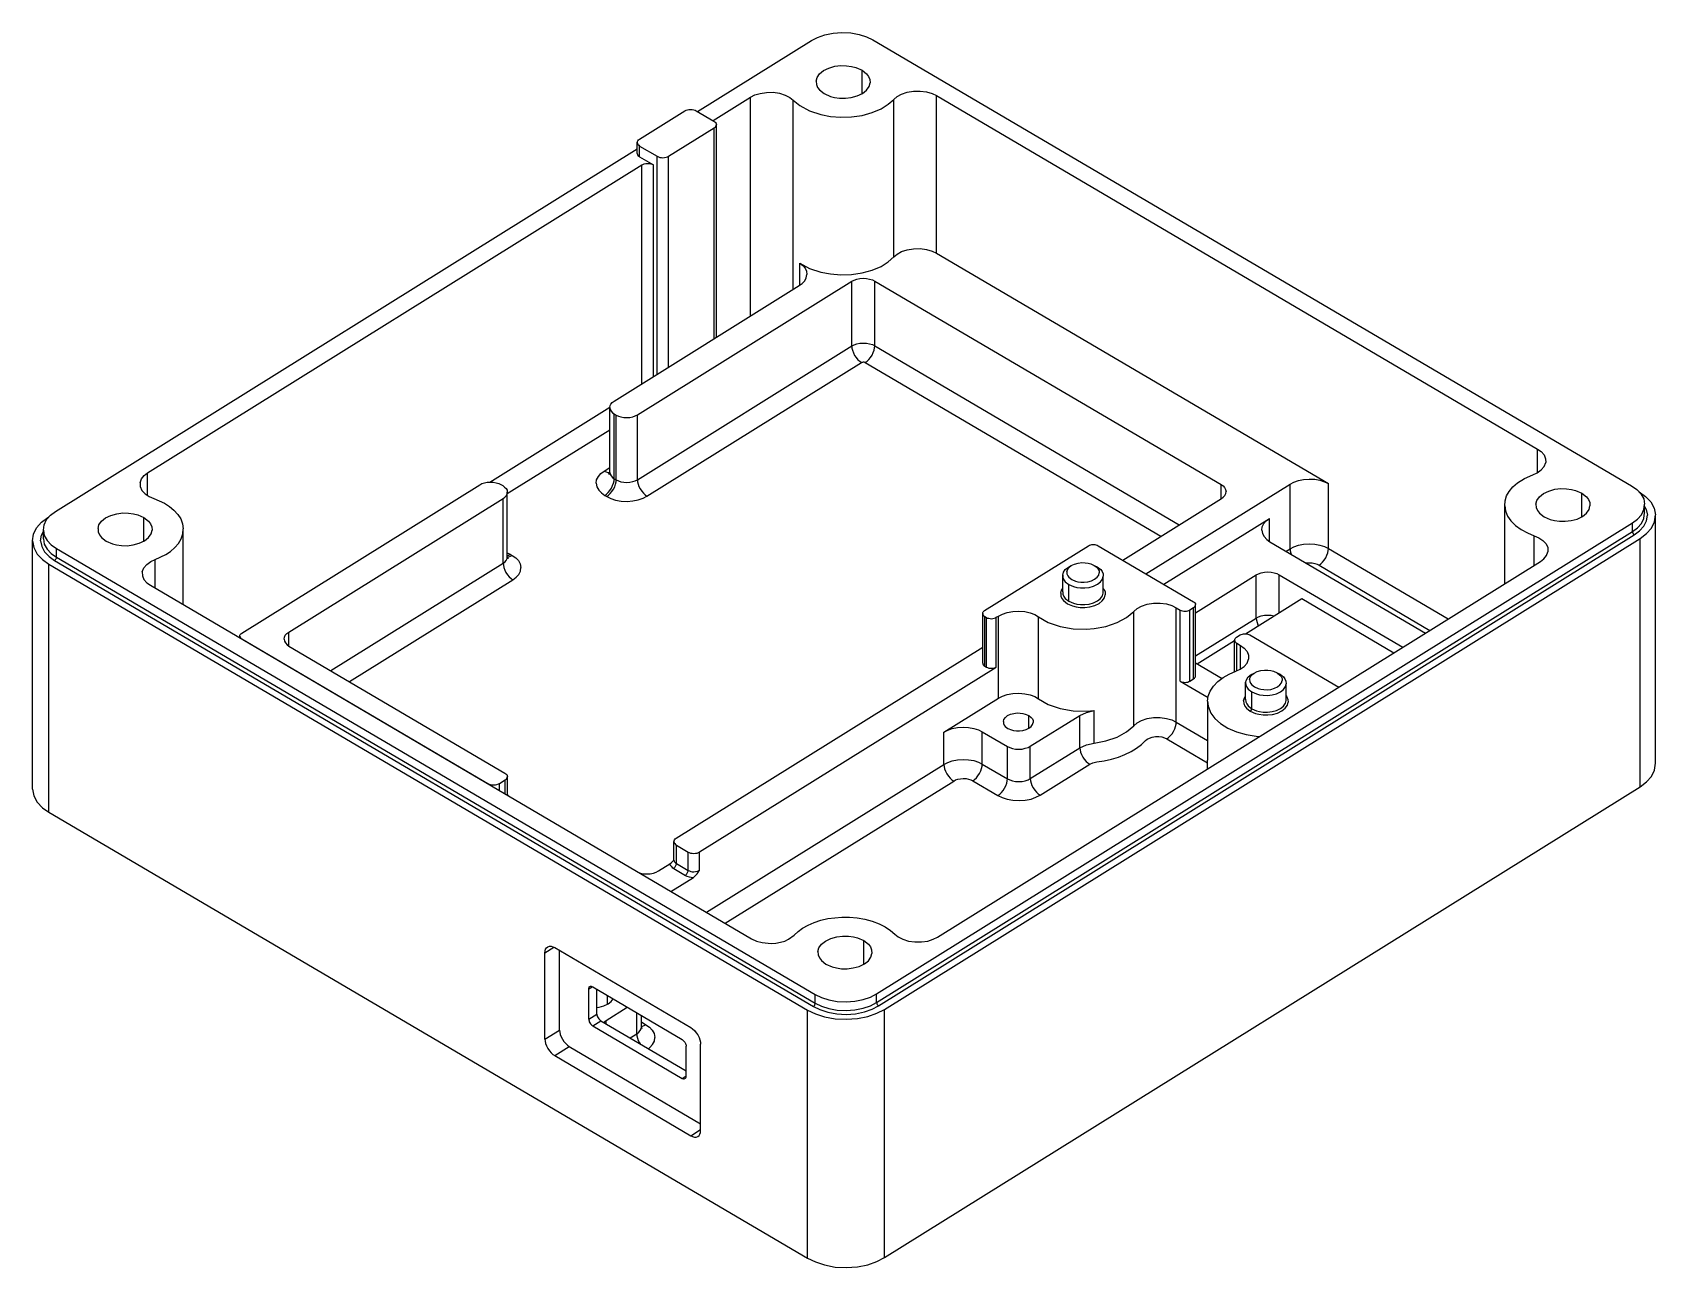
# Model space of a CAD drawing. Header units: millimetres. Extents: x -60 to 60, y -36 to 55.
import ezdxf

# ---------------------------------------------------------------- set-up
doc = ezdxf.new("R2010")
doc.units = ezdxf.units.MM
doc.layers.add('VISIBLE', color=7, linetype='Continuous')

msp = doc.modelspace()

# ---------------------------------------------------------------- linework, layer by layer
at = {"layer": 'VISIBLE'}
for p, q in [((-10.8, 49.03), (-2.4, 54.26)), ((-2.4, 54.26), (-1.96, 54.49)), ((-1.96, 54.49), (-1.42, 54.68)), ((-1.42, 54.68), (-0.81, 54.8)), ((-0.81, 54.8), (-0.16, 54.85)), ((-0.16, 54.85), (0.5, 54.82)), ((0.5, 54.82), (1.12, 54.7)), ((1.12, 54.7), (1.67, 54.53)), ((1.67, 54.53), (2.12, 54.3)), ((2.12, 54.3), (58.07, 21.42)), ((-2.06, 51.27), (-1.99, 51.54)), ((-1.99, 51.54), (-1.8, 51.81)), ((-1.8, 51.81), (-1.5, 52.05)), ((-1.5, 52.05), (-1.11, 52.23)), ((-1.11, 52.23), (-0.68, 52.36)), ((-0.68, 52.36), (-0.23, 52.41)), ((-0.23, 52.41), (0.19, 52.4)), ((0.19, 52.4), (0.56, 52.35)), ((0.56, 52.35), (0.87, 52.27)), ((0.87, 52.27), (1.33, 52.07)), ((1.33, 50.34), (1.33, 52.07)), ((1.33, 52.07), (1.67, 51.8)), ((1.67, 51.8), (1.81, 51.61)), ((1.81, 51.61), (1.91, 51.39)), ((-6.58, 50.24), (-6.18, 50.36)), ((-6.18, 50.36), (-5.72, 50.43)), ((-5.72, 50.43), (-5.23, 50.44)), ((-5.23, 50.44), (-4.76, 50.37)), ((-4.76, 50.37), (-4.34, 50.23)), ((-2.06, 51.27), (-2.04, 51.02)), ((-2.04, 51.02), (-1.95, 50.79)), ((-1.95, 50.79), (-1.81, 50.61)), ((-1.81, 50.61), (-1.46, 50.34)), ((-1.46, 50.34), (-1, 50.13)), ((0.98, 50.17), (1.37, 50.36)), ((1.37, 50.36), (1.67, 50.6)), ((1.67, 50.6), (1.85, 50.87)), ((1.85, 50.87), (1.93, 51.14)), ((1.91, 51.39), (1.93, 51.14)), ((3.92, 50.13), (4.25, 50.31)), ((4.25, 50.31), (4.66, 50.45)), ((4.66, 50.45), (5.13, 50.53)), ((5.13, 50.53), (5.62, 50.53)), ((5.62, 50.53), (6.08, 50.47)), ((6.08, 50.47), (6.49, 50.35)), ((6.49, 50.35), (6.81, 50.2)), ((-11.74, 49.07), (-11.65, 49.12)), ((-11.65, 49.12), (-11.55, 49.15)), ((-11.55, 49.15), (-11.44, 49.17)), ((-11.44, 49.17), (-11.31, 49.18)), ((-11.31, 49.18), (-11.19, 49.18)), ((-11.19, 49.18), (-11.08, 49.15)), ((-11.08, 49.15), (-10.97, 49.12)), ((-10.97, 49.12), (-10.89, 49.08)), ((-10.89, 49.08), (-9.6, 48.32)), ((-9.66, 48.36), (-6.9, 50.08)), ((-6.9, 50.08), (-6.58, 50.24)), ((-6.9, 33.94), (-6.9, 50.08)), ((-4.34, 50.23), (-4, 50.06)), ((-4, 50.06), (-3.75, 49.86)), ((-3.75, 35.9), (-3.75, 49.86)), ((-3.75, 49.86), (-3.25, 49.46)), ((-3.25, 49.46), (-2.54, 49.07)), ((-2.54, 49.07), (-1.7, 48.8)), ((-1, 50.13), (-0.69, 50.05)), ((-0.69, 50.05), (-0.32, 50)), ((-0.32, 50), (0.1, 50)), ((0.1, 50), (0.54, 50.05)), ((0.54, 50.05), (0.98, 50.17)), ((2.08, 48.95), (2.73, 49.23)), ((2.73, 49.23), (3.26, 49.56)), ((3.26, 49.56), (3.68, 49.92)), ((3.68, 49.92), (3.92, 50.13)), ((3.68, 38.3), (3.68, 49.92)), ((6.81, 38.57), (6.81, 50.2)), ((6.81, 50.2), (51.15, 24.13)), ((-15.08, 46.99), (-11.74, 49.07)), ((-9.6, 48.32), (-9.52, 48.27)), ((-9.52, 48.27), (-9.47, 48.21)), ((-9.51, 47.86), (-9.46, 47.92)), ((-9.47, 48.21), (-9.43, 48.14)), ((-9.46, 47.92), (-9.43, 47.99)), ((-9.43, 48.14), (-9.41, 48.07)), ((-9.43, 47.99), (-9.41, 48.07)), ((-9.41, 34.93), (-9.41, 48.07)), ((-1.7, 48.8), (-1, 48.66)), ((-1, 48.66), (-0.24, 48.6)), ((-0.24, 48.6), (0.55, 48.63)), ((0.55, 48.63), (1.34, 48.74)), ((1.34, 48.74), (2.08, 48.95)), ((-15.25, 46.73), (-15.24, 46.8)), ((-15.25, 45.93), (-15.25, 46.73)), ((-15.25, 46.73), (-15.24, 46.66)), ((-15.24, 46.8), (-15.2, 46.87)), ((-15.2, 46.87), (-15.15, 46.94)), ((-15.15, 46.94), (-15.08, 46.99)), ((-12.93, 45.72), (-9.58, 47.81)), ((-9.58, 47.81), (-9.51, 47.86)), ((-9.58, 32.26), (-9.58, 47.81)), ((-58.14, 19.53), (-15.25, 46.26)), ((-15.25, 45.93), (-15.24, 45.86)), ((-15.24, 46.66), (-15.2, 46.59)), ((-15.24, 45.86), (-15.2, 45.79)), ((-15.2, 46.59), (-15.14, 46.53)), ((-15.2, 45.79), (-15.14, 45.73)), ((-15.14, 46.53), (-15.07, 46.47)), ((-15.14, 45.73), (-15.07, 45.68)), ((-15.07, 45.68), (-15.07, 46.47)), ((-15.07, 46.47), (-13.78, 45.72)), ((-15.07, 45.68), (-14.06, 45.09)), ((-13.78, 29.65), (-13.78, 45.72)), ((-13.78, 45.72), (-13.69, 45.67)), ((-13.69, 45.67), (-13.59, 45.64)), ((-13.59, 45.64), (-13.47, 45.62)), ((-13.47, 45.62), (-13.35, 45.61)), ((-13.35, 45.61), (-13.23, 45.62)), ((-13.23, 45.62), (-13.11, 45.65)), ((-13.11, 45.65), (-13.01, 45.68)), ((-13.01, 45.68), (-12.93, 45.72)), ((-12.93, 30.18), (-12.93, 45.72)), ((-51.35, 22.37), (-14.91, 45.08)), ((-14.91, 45.08), (-14.83, 45.12)), ((-14.91, 28.94), (-14.91, 45.08)), ((-14.83, 45.12), (-14.73, 45.16)), ((-14.73, 45.16), (-14.61, 45.18)), ((-14.61, 45.18), (-14.49, 45.19)), ((-14.49, 45.19), (-14.37, 45.18)), ((-14.37, 45.18), (-14.25, 45.16)), ((-14.25, 45.16), (-14.15, 45.13)), ((-14.15, 45.13), (-14.06, 45.09)), ((-14.06, 29.47), (-14.06, 45.09)), ((3.26, 37.94), (3.68, 38.3)), ((3.68, 38.3), (3.92, 38.51)), ((3.92, 38.51), (4.25, 38.69)), ((4.25, 38.69), (4.66, 38.83)), ((4.66, 38.83), (5.13, 38.9)), ((5.13, 38.9), (5.62, 38.91)), ((5.62, 38.91), (6.08, 38.85)), ((6.08, 38.85), (6.49, 38.73)), ((6.49, 38.73), (6.81, 38.57)), ((6.81, 38.57), (35.73, 21.58)), ((-3.25, 36.21), (-3.25, 37.83)), ((-3.25, 37.83), (-3.04, 37.66)), ((-3.25, 37.83), (-2.54, 37.45)), ((-3.04, 37.66), (-2.87, 37.46)), ((-2.87, 37.46), (-2.77, 37.24)), ((-2.77, 37.24), (-2.73, 37)), ((-2.54, 37.45), (-1.7, 37.17)), ((-1.7, 37.17), (-1, 37.04)), ((0.55, 37.01), (1.34, 37.12)), ((1.34, 37.12), (2.08, 37.33)), ((2.08, 37.33), (2.73, 37.6)), ((2.73, 37.6), (3.26, 37.94)), ((-16.96, 27.66), (-3.3, 36.18)), ((-15.24, 26.65), (0.57, 36.51)), ((-3.3, 36.18), (-3.08, 36.34)), ((-3.08, 36.34), (-2.9, 36.54)), ((-2.9, 36.54), (-2.78, 36.76)), ((-2.78, 36.76), (-2.73, 37)), ((-1, 37.04), (-0.24, 36.98)), ((-0.24, 36.98), (0.55, 37.01)), ((0.57, 36.51), (0.74, 36.59)), ((0.57, 31.73), (0.57, 36.51)), ((0.74, 36.59), (0.94, 36.66)), ((0.94, 36.66), (1.17, 36.71)), ((1.17, 36.71), (1.42, 36.73)), ((1.42, 36.73), (1.66, 36.71)), ((1.66, 36.71), (1.89, 36.67)), ((1.89, 36.67), (2.1, 36.6)), ((2.1, 36.6), (2.27, 36.52)), ((2.27, 31.74), (2.27, 36.52)), ((2.27, 36.52), (27.81, 21.51)), ((-9.41, 32.37), (-9.41, 34.93)), ((-15.24, 21.87), (0.57, 31.73)), ((0.57, 31.73), (0.74, 31.81)), ((0.57, 31.73), (0.58, 31.58)), ((0.58, 31.58), (0.62, 31.41)), ((0.62, 31.41), (0.69, 31.22)), ((0.69, 31.22), (0.78, 31.04)), ((0.74, 31.81), (0.94, 31.88)), ((0.94, 31.88), (1.17, 31.93)), ((1.17, 31.93), (1.42, 31.95)), ((1.42, 31.95), (1.66, 31.94)), ((1.66, 31.94), (1.89, 31.89)), ((1.89, 31.89), (2.1, 31.83)), ((2.07, 31.05), (2.16, 31.24)), ((2.1, 31.83), (2.27, 31.74)), ((2.16, 31.24), (2.22, 31.42)), ((2.22, 31.42), (2.26, 31.59)), ((2.26, 31.59), (2.27, 31.74)), ((2.27, 31.74), (24.72, 18.55)), ((-14.53, 20.66), (1.29, 30.51)), ((0.78, 31.04), (0.9, 30.87)), ((0.9, 30.87), (1.03, 30.72)), ((1.03, 30.72), (1.16, 30.6)), ((1.16, 30.6), (1.29, 30.51)), ((1.29, 30.51), (1.32, 30.53)), ((1.32, 30.53), (1.35, 30.54)), ((1.35, 30.54), (1.39, 30.54)), ((1.39, 30.54), (1.43, 30.55)), ((1.43, 30.55), (1.47, 30.55)), ((1.47, 30.55), (1.51, 30.54)), ((1.51, 30.54), (1.54, 30.53)), ((1.54, 30.53), (1.57, 30.51)), ((1.57, 30.51), (1.7, 30.61)), ((1.57, 30.51), (23.37, 17.7)), ((1.7, 30.61), (1.83, 30.73)), ((1.83, 30.73), (1.95, 30.88)), ((1.95, 30.88), (2.07, 31.05)), ((-17.19, 27.45), (-17.09, 27.57)), ((-17.09, 27.57), (-16.96, 27.66)), ((-26.12, 21.7), (-17.27, 27.21)), ((-17.28, 27.19), (-17.25, 27.33)), ((-17.28, 22.41), (-17.28, 27.19)), ((-17.28, 27.19), (-17.25, 27.05)), ((-17.25, 27.33), (-17.19, 27.45)), ((-17.25, 27.05), (-17.18, 26.93)), ((-17.18, 26.93), (-17.07, 26.81)), ((-17.07, 26.81), (-16.94, 26.72)), ((-16.94, 21.94), (-16.94, 26.72)), ((-16.94, 26.72), (-16.8, 26.64)), ((-16.8, 21.86), (-16.8, 26.64)), ((-16.8, 26.64), (-16.64, 26.56)), ((-16.64, 26.56), (-16.45, 26.5)), ((-16.45, 26.5), (-16.24, 26.46)), ((-16.24, 26.46), (-16.02, 26.45)), ((-16.02, 26.45), (-15.79, 26.46)), ((-15.79, 26.46), (-15.58, 26.51)), ((-15.58, 26.51), (-15.4, 26.57)), ((-15.4, 26.57), (-15.24, 26.65)), ((-15.24, 21.87), (-15.24, 26.65)), ((-24.83, 20.84), (-17.28, 25.54)), ((51.15, 22.4), (51.15, 24.13)), ((51.15, 24.13), (51.42, 23.94)), ((51.42, 23.94), (51.63, 23.7)), ((-17.68, 22.51), (-17.28, 22.76)), ((51.42, 22.59), (51.63, 22.84)), ((51.63, 23.7), (51.74, 23.42)), ((51.63, 22.84), (51.75, 23.13)), ((51.74, 23.42), (51.75, 23.13)), ((-51.91, 21.65), (-51.81, 21.93)), ((-51.91, 21.65), (-51.9, 21.36)), ((-51.81, 21.93), (-51.61, 22.18)), ((-51.61, 22.18), (-51.35, 22.37)), ((-51.35, 20.7), (-51.35, 22.37)), ((-26.86, 21.5), (-26.7, 21.58)), ((-26.7, 21.58), (-26.52, 21.64)), ((-26.52, 21.64), (-26.31, 21.68)), ((-26.31, 21.68), (-26.08, 21.7)), ((-26.08, 21.7), (-25.86, 21.69)), ((-25.86, 21.69), (-25.65, 21.65)), ((-25.65, 21.65), (-25.46, 21.59)), ((-25.46, 21.59), (-25.3, 21.51)), ((-18.27, 21.61), (-18.24, 21.87)), ((-18.27, 21.61), (-18.22, 21.35)), ((-18.24, 21.87), (-18.11, 22.11)), ((-18.11, 22.11), (-17.92, 22.33)), ((-17.92, 22.33), (-17.68, 22.51)), ((-17.68, 22.51), (-17.55, 22.45)), ((-17.55, 22.45), (-17.42, 22.41)), ((-17.42, 22.41), (-17.29, 22.41)), ((-17.34, 22.28), (-17.29, 22.35)), ((-17.33, 22.33), (-17.29, 22.36)), ((-17.32, 22.26), (-17.28, 22.39)), ((-17.29, 22.27), (-17.28, 22.41)), ((-17.29, 22.41), (-17.28, 22.41)), ((-17.28, 22.41), (-17.25, 22.28)), ((-17.25, 22.28), (-17.18, 22.15)), ((-17.18, 22.15), (-17.07, 22.04)), ((-17.07, 22.04), (-16.94, 21.94)), ((-17.06, 21.44), (-16.99, 21.62)), ((-16.99, 21.62), (-16.95, 21.79)), ((-16.95, 21.79), (-16.94, 21.94)), ((-16.94, 21.94), (-16.8, 21.86)), ((-16.85, 21.54), (-16.81, 21.71)), ((-16.81, 21.71), (-16.8, 21.86)), ((-16.8, 21.86), (-16.64, 21.78)), ((-16.64, 21.78), (-16.45, 21.72)), ((-16.45, 21.72), (-16.24, 21.68)), ((-16.24, 21.68), (-16.02, 21.67)), ((-16.02, 21.67), (-15.79, 21.69)), ((-15.79, 21.69), (-15.58, 21.73)), ((-15.58, 21.73), (-15.4, 21.79)), ((-15.4, 21.79), (-15.24, 21.87)), ((-15.24, 21.87), (-15.23, 21.72)), ((-15.23, 21.72), (-15.19, 21.55)), ((-15.19, 21.55), (-15.13, 21.37)), ((22.27, 14.93), (32.9, 21.55)), ((32.9, 21.55), (33.18, 21.7)), ((32.9, 16.78), (32.9, 21.55)), ((33.18, 21.7), (33.51, 21.82)), ((33.51, 21.82), (33.89, 21.89)), ((33.89, 21.89), (34.3, 21.92)), ((34.3, 21.92), (34.71, 21.9)), ((34.71, 21.9), (35.1, 21.83)), ((35.1, 21.83), (35.44, 21.72)), ((35.44, 21.72), (35.73, 21.58)), ((35.73, 16.8), (35.73, 21.58)), ((49.32, 21.34), (49.66, 21.63)), ((49.66, 21.63), (50.18, 21.96)), ((50.18, 21.96), (50.79, 22.23)), ((50.79, 22.23), (51.12, 22.38)), ((51.12, 22.38), (51.42, 22.59)), ((-51.9, 21.36), (-51.77, 21.07)), ((-51.77, 21.07), (-51.54, 20.82)), ((-51.54, 20.82), (-51.24, 20.62)), ((-51.24, 20.62), (-50.9, 20.48)), ((-50.9, 20.48), (-50.11, 20.13)), ((-44.41, 10.56), (-26.86, 21.5)), ((-40.95, 10.63), (-25.14, 20.49)), ((-25.3, 21.51), (-25.16, 21.43)), ((-25.16, 21.43), (-25.03, 21.33)), ((-25.14, 20.49), (-25.01, 20.58)), ((-25.14, 15.71), (-25.14, 20.49)), ((-25.03, 21.33), (-24.92, 21.22)), ((-25.01, 20.58), (-24.91, 20.69)), ((-24.92, 21.22), (-24.85, 21.1)), ((-24.91, 20.69), (-24.85, 20.82)), ((-24.85, 21.1), (-24.83, 20.96)), ((-24.85, 20.82), (-24.83, 20.96)), ((-24.83, 16.18), (-24.83, 20.96)), ((-18.22, 21.35), (-18.09, 21.1)), ((-18.09, 21.1), (-17.89, 20.89)), ((-17.89, 20.89), (-17.64, 20.71)), ((-17.64, 20.71), (-17.51, 20.81)), ((-17.64, 20.71), (-17.49, 20.63)), ((-17.51, 20.81), (-17.38, 20.93)), ((-17.49, 20.63), (-17.37, 20.72)), ((-17.49, 20.63), (-17.2, 20.48)), ((-17.38, 20.93), (-17.26, 21.08)), ((-17.37, 20.72), (-17.24, 20.85)), ((-17.26, 21.08), (-17.15, 21.25)), ((-17.24, 20.85), (-17.11, 21)), ((-17.2, 20.48), (-16.84, 20.37)), ((-17.15, 21.25), (-17.06, 21.44)), ((-17.11, 21), (-17, 21.17)), ((-17, 21.17), (-16.91, 21.35)), ((-16.91, 21.35), (-16.85, 21.54)), ((-16.84, 20.37), (-16.43, 20.29)), ((-15.57, 20.3), (-15.17, 20.38)), ((-15.17, 20.38), (-14.82, 20.5)), ((-15.13, 21.37), (-15.03, 21.19)), ((-15.03, 21.19), (-14.92, 21.02)), ((-14.92, 21.02), (-14.79, 20.87)), ((-14.82, 20.5), (-14.53, 20.66)), ((-14.79, 20.87), (-14.66, 20.75)), ((-14.66, 20.75), (-14.53, 20.66)), ((20.55, 15.94), (27.83, 20.48)), ((27.81, 20.47), (27.81, 21.51)), ((27.81, 21.51), (27.95, 21.41)), ((27.83, 20.48), (27.97, 20.59)), ((27.95, 21.41), (28.07, 21.29)), ((27.97, 20.59), (28.08, 20.71)), ((28.07, 21.29), (28.14, 21.15)), ((28.08, 20.71), (28.15, 20.85)), ((28.14, 21.15), (28.17, 21)), ((28.15, 20.85), (28.17, 21)), ((48.75, 20.32), (48.86, 20.67)), ((48.86, 20.67), (49.05, 21.01)), ((49.05, 21.01), (49.32, 21.34)), ((51.1, 20.34), (51.28, 20.61)), ((51.28, 20.61), (51.58, 20.85)), ((51.58, 20.85), (51.97, 21.03)), ((51.97, 21.03), (52.41, 21.16)), ((52.41, 21.16), (52.85, 21.21)), ((52.85, 21.21), (53.27, 21.2)), ((53.27, 21.2), (53.64, 21.15)), ((53.64, 21.15), (53.95, 21.07)), ((53.95, 21.07), (54.41, 20.87)), ((54.41, 19.14), (54.41, 20.87)), ((54.41, 20.87), (54.76, 20.6)), ((54.76, 20.6), (54.9, 20.41)), ((54.9, 20.41), (54.99, 20.19)), ((58.07, 21.42), (58.46, 21.15)), ((58.46, 21.15), (58.76, 20.82)), ((58.62, 20.98), (58.63, 20.97)), ((58.63, 20.97), (59.11, 20.63)), ((58.76, 20.82), (58.97, 20.45)), ((58.97, 20.45), (59.04, 20.06)), ((59.11, 20.63), (59.49, 20.23)), ((-58.8, 18.93), (-58.51, 19.26)), ((-58.51, 19.26), (-58.14, 19.53)), ((-54.45, 19.05), (-54.06, 19.24)), ((-54.06, 19.24), (-53.63, 19.36)), ((-53.63, 19.36), (-53.18, 19.42)), ((-53.18, 19.42), (-52.76, 19.41)), ((-52.76, 19.41), (-52.39, 19.36)), ((-52.39, 19.36), (-52.08, 19.28)), ((-52.08, 19.28), (-51.62, 19.08)), ((-50.11, 20.13), (-49.74, 19.89)), ((-49.74, 19.89), (-49.41, 19.62)), ((-49.41, 19.62), (-49.12, 19.31)), ((-49.12, 19.31), (-48.91, 18.98)), ((-16.43, 20.29), (-16, 20.27)), ((-16, 20.27), (-15.57, 20.3)), ((48.72, 19.95), (48.75, 20.32)), ((48.72, 15.86), (48.72, 19.95)), ((48.72, 19.95), (48.78, 19.57)), ((48.78, 19.57), (48.93, 19.19)), ((48.93, 19.19), (49.18, 18.83)), ((51.02, 20.07), (51.1, 20.34)), ((51.02, 20.07), (51.04, 19.81)), ((51.04, 19.81), (51.14, 19.59)), ((51.14, 19.59), (51.28, 19.41)), ((51.28, 19.41), (51.62, 19.13)), ((54.06, 18.97), (54.45, 19.16)), ((54.45, 19.16), (54.75, 19.4)), ((54.75, 19.4), (54.94, 19.67)), ((54.94, 19.67), (55.01, 19.94)), ((54.99, 20.19), (55.01, 19.94)), ((58.51, 18.95), (58.8, 19.28)), ((58.8, 19.28), (58.99, 19.66)), ((58.99, 19.66), (59.04, 20.06)), ((58.99, 19.02), (59.04, 19.42)), ((59.04, 19.42), (59.04, 20.06)), ((59.04, 19.9), (59.16, 19.68)), ((59.04, 19.42), (59.05, 19.39)), ((59.16, 19.68), (59.24, 19.26)), ((59.18, 18.84), (59.24, 19.26)), ((59.49, 20.23), (59.75, 19.76)), ((59.75, 19.76), (59.84, 19.27)), ((59.77, 18.77), (59.84, 19.27)), ((59.84, 0.96), (59.84, 19.27)), ((-59.77, 17.85), (-59.54, 18.32)), ((-59.54, 18.32), (-59.17, 18.73)), ((-59.18, 17.78), (-59.04, 18.06)), ((-59.17, 18.73), (-58.71, 19.07)), ((-59.04, 18.16), (-58.99, 18.55)), ((-59.04, 17.52), (-59.04, 18.16)), ((-59.04, 18.16), (-58.97, 17.76)), ((-58.99, 18.55), (-58.8, 18.93)), ((-58.71, 19.07), (-58.62, 19.14)), ((-55.01, 18.27), (-54.94, 18.54)), ((-55.01, 18.27), (-54.99, 18.02)), ((-54.99, 18.02), (-54.9, 17.8)), ((-54.94, 18.54), (-54.75, 18.81)), ((-54.75, 18.81), (-54.45, 19.05)), ((-51.62, 17.35), (-51.62, 19.08)), ((-51.62, 19.08), (-51.28, 18.81)), ((-51.28, 18.81), (-51.14, 18.62)), ((-51.14, 18.62), (-51.04, 18.4)), ((-51.1, 17.87), (-51.02, 18.15)), ((-51.04, 18.4), (-51.02, 18.15)), ((-48.91, 18.98), (-48.77, 18.62)), ((-48.77, 18.62), (-48.72, 18.25)), ((-48.75, 17.88), (-48.72, 18.25)), ((-48.72, 12.65), (-48.72, 18.25)), ((2.4, -16.05), (58.14, 18.68)), ((2.4, -16.69), (58.14, 18.04)), ((23.58, 14.16), (31.37, 19.01)), ((30.8, 18.15), (30.84, 18.39)), ((30.8, 18.15), (30.85, 17.9)), ((30.84, 18.39), (30.95, 18.63)), ((30.95, 18.63), (31.14, 18.84)), ((31.14, 18.84), (31.37, 19.01)), ((31.37, 17.33), (31.37, 19.01)), ((49.18, 18.83), (49.52, 18.49)), ((49.52, 18.49), (49.93, 18.19)), ((49.93, 18.19), (50.4, 17.94)), ((51.62, 19.13), (52.08, 18.93)), ((52.08, 18.93), (52.39, 18.85)), ((52.39, 18.85), (52.76, 18.8)), ((52.76, 18.8), (53.18, 18.8)), ((53.18, 18.8), (53.63, 18.85)), ((53.63, 18.85), (54.06, 18.97)), ((58.14, 18.68), (58.51, 18.95)), ((58.14, 18.04), (58.14, 18.68)), ((58.14, 18.04), (58.51, 18.32)), ((58.14, 18.04), (58.14, 18.01)), ((58.14, 18.01), (58.15, 17.98)), ((58.15, 17.98), (58.16, 17.94)), ((58.28, 17.8), (58.67, 18.09)), ((58.51, 18.32), (58.8, 18.65)), ((58.67, 18.09), (58.98, 18.44)), ((58.8, 18.65), (58.99, 19.02)), ((58.98, 18.44), (59.18, 18.84)), ((59.17, 17.89), (59.54, 18.3)), ((59.54, 18.3), (59.77, 18.77)), ((-59.84, 17.35), (-59.77, 17.85)), ((-59.84, -0.96), (-59.84, 17.35)), ((-59.84, 17.35), (-59.75, 16.86)), ((-59.75, 16.86), (-59.49, 16.39)), ((-59.24, 17.36), (-59.18, 17.78)), ((-59.24, 17.36), (-59.16, 16.94)), ((-59.16, 16.94), (-58.95, 16.54)), ((-59.05, 17.49), (-59.04, 17.52)), ((-59.04, 17.52), (-58.97, 17.12)), ((-58.97, 17.76), (-58.76, 17.39)), ((-58.97, 17.12), (-58.76, 16.75)), ((-58.76, 17.39), (-58.46, 17.06)), ((-58.46, 17.06), (-58.07, 16.8)), ((-58.07, 16.16), (-58.07, 16.8)), ((-58.07, 16.8), (-2.12, -16.09)), ((-54.9, 17.8), (-54.76, 17.61)), ((-54.76, 17.61), (-54.41, 17.34)), ((-54.41, 17.34), (-53.95, 17.14)), ((-53.95, 17.14), (-53.64, 17.06)), ((-53.64, 17.06), (-53.27, 17.01)), ((-53.27, 17.01), (-52.85, 17)), ((-52.85, 17), (-52.41, 17.06)), ((-52.41, 17.06), (-51.97, 17.18)), ((-51.97, 17.18), (-51.58, 17.37)), ((-51.58, 17.37), (-51.28, 17.61)), ((-51.28, 17.61), (-51.1, 17.87)), ((-49.66, 16.58), (-49.34, 16.86)), ((-49.34, 16.86), (-49.07, 17.17)), ((-49.07, 17.17), (-48.87, 17.51)), ((-48.87, 17.51), (-48.75, 17.88)), ((2.55, -16.93), (58.28, 17.8)), ((2.98, -17.19), (58.71, 17.54)), ((10.37, 12.22), (18.03, 17)), ((18.03, 17), (18.1, 17.03)), ((18.1, 17.03), (18.19, 17.06)), ((18.19, 17.06), (18.28, 17.08)), ((18.28, 17.08), (18.38, 17.09)), ((18.38, 17.09), (18.49, 17.08)), ((18.49, 17.08), (18.58, 17.07)), ((18.58, 17.07), (18.67, 17.04)), ((18.67, 17.04), (18.74, 17)), ((18.74, 17), (25.77, 12.87)), ((30.85, 17.9), (30.98, 17.67)), ((30.98, 17.67), (31.17, 17.46)), ((31.17, 17.46), (31.41, 17.3)), ((31.41, 17.3), (42.87, 10.56)), ((32.6, 16.59), (32.9, 16.78)), ((32.9, 16.78), (33.18, 16.92)), ((32.9, 16.78), (32.91, 16.63)), ((33.18, 16.92), (33.51, 17.04)), ((33.51, 17.04), (33.89, 17.12)), ((33.89, 17.12), (34.3, 17.15)), ((34.3, 17.15), (34.71, 17.12)), ((34.71, 17.12), (35.1, 17.05)), ((35.1, 17.05), (35.44, 16.94)), ((35.44, 16.94), (35.73, 16.8)), ((35.71, 16.65), (35.73, 16.8)), ((35.73, 16.8), (44.56, 11.61)), ((50.4, 17.94), (50.9, 17.74)), ((50.9, 15.56), (50.9, 17.74)), ((50.9, 17.74), (51.24, 17.59)), ((51.24, 17.59), (51.54, 17.39)), ((51.54, 17.39), (51.77, 17.14)), ((51.77, 17.14), (51.9, 16.86)), ((51.9, 16.86), (51.91, 16.56)), ((58.16, 17.94), (58.18, 17.9)), ((58.18, 17.9), (58.21, 17.87)), ((58.21, 17.87), (58.23, 17.84)), ((58.23, 17.84), (58.26, 17.82)), ((58.26, 17.82), (58.28, 17.8)), ((58.71, 17.54), (59.17, 17.89)), ((58.71, -0.77), (58.71, 17.54)), ((-59.49, 16.39), (-59.11, 15.99)), ((-59.11, 15.99), (-58.63, 15.65)), ((-58.95, 16.54), (-58.62, 16.2)), ((-58.76, 16.75), (-58.46, 16.43)), ((-58.63, -2.66), (-58.63, 15.65)), ((-58.63, 15.65), (-2.68, -17.24)), ((-58.62, 16.2), (-58.21, 15.91)), ((-58.46, 16.43), (-58.07, 16.16)), ((-58.21, 15.91), (-58.19, 15.93)), ((-58.21, 15.91), (-2.26, -16.98)), ((-58.19, 15.93), (-58.16, 15.96)), ((-58.16, 15.96), (-58.14, 15.99)), ((-58.14, 15.99), (-58.12, 16.02)), ((-58.12, 16.02), (-58.1, 16.06)), ((-58.1, 16.06), (-58.08, 16.09)), ((-58.08, 16.13), (-58.07, 16.16)), ((-58.08, 16.09), (-58.08, 16.13)), ((-58.07, 16.16), (-2.12, -16.73)), ((-51.63, 15.37), (-51.42, 15.62)), ((-51.42, 15.62), (-51.12, 15.83)), ((-51.12, 15.83), (-50.79, 15.98)), ((-50.79, 15.98), (-50.02, 16.35)), ((-50.79, 13.87), (-50.79, 15.98)), ((-50.02, 16.35), (-49.66, 16.58)), ((-37.84, 7.79), (-25.14, 15.71)), ((-25.14, 15.71), (-25.01, 15.8)), ((-25.14, 15.71), (-25.12, 15.56)), ((-25.01, 15.8), (-24.91, 15.92)), ((-24.91, 15.92), (-24.85, 16.05)), ((-24.85, 16.05), (-24.83, 16.18)), ((-24.83, 16.48), (-24.61, 16.37)), ((-24.83, 16.28), (-24.73, 16.31)), ((-24.83, 16.18), (-24.81, 16.04)), ((-24.82, 16.18), (-24.72, 16.18)), ((-24.82, 16.13), (-24.78, 16.04)), ((-24.81, 16.12), (-24.79, 16.1)), ((-24.81, 16.1), (-24.77, 16.05)), ((-24.73, 16.31), (-24.61, 16.37)), ((-24.72, 16.18), (-24.59, 16.22)), ((-24.61, 16.37), (-24.46, 16.29)), ((-24.59, 16.22), (-24.46, 16.29)), ((-24.46, 16.29), (-24.21, 16.11)), ((-24.21, 16.11), (-24.01, 15.9)), ((-24.01, 15.9), (-23.88, 15.66)), ((-23.88, 15.66), (-23.83, 15.4)), ((6.9, -11.86), (51.35, 15.84)), ((16.76, 15.54), (17, 15.65)), ((17, 15.65), (17.26, 15.72)), ((17.26, 15.72), (17.53, 15.76)), ((17.53, 15.76), (17.78, 15.75)), ((17.78, 15.75), (18, 15.72)), ((18, 15.72), (18.19, 15.67)), ((18.19, 15.67), (18.46, 15.55)), ((32.91, 16.63), (32.95, 16.46)), ((32.95, 16.46), (32.98, 16.37)), ((34.08, 15.72), (34.11, 15.73)), ((34.11, 15.73), (34.32, 15.74)), ((34.32, 15.74), (34.52, 15.73)), ((34.52, 15.73), (34.72, 15.7)), ((34.72, 15.7), (34.89, 15.64)), ((34.89, 15.64), (35.03, 15.57)), ((35.03, 15.57), (35.16, 15.67)), ((35.03, 15.57), (43.21, 10.76)), ((35.16, 15.67), (35.29, 15.79)), ((35.29, 15.79), (35.41, 15.94)), ((35.41, 15.94), (35.52, 16.11)), ((35.52, 16.11), (35.61, 16.3)), ((35.61, 16.3), (35.68, 16.48)), ((35.68, 16.48), (35.71, 16.65)), ((48.72, 14.2), (48.72, 15.86)), ((51.35, 15.84), (51.61, 16.04)), ((51.61, 16.04), (51.81, 16.28)), ((51.81, 16.28), (51.91, 16.56)), ((-51.75, 15.08), (-51.63, 15.37)), ((-51.75, 15.08), (-51.74, 14.79)), ((-51.74, 14.79), (-51.63, 14.51)), ((-51.63, 14.51), (-51.42, 14.27)), ((-36.47, 6.98), (-24.42, 14.49)), ((-25.12, 15.56), (-25.09, 15.39)), ((-25.09, 15.39), (-25.02, 15.2)), ((-25.02, 15.2), (-24.93, 15.02)), ((-24.93, 15.02), (-24.81, 14.85)), ((-24.81, 14.85), (-24.68, 14.7)), ((-24.68, 14.7), (-24.55, 14.58)), ((-24.55, 14.58), (-24.42, 14.49)), ((-24.42, 14.49), (-24.18, 14.67)), ((-24.18, 14.67), (-23.99, 14.89)), ((-23.99, 14.89), (-23.86, 15.13)), ((-23.86, 15.13), (-23.83, 15.4)), ((16.13, 14.84), (16.18, 15.05)), ((16.13, 13.61), (16.13, 14.84)), ((16.13, 14.84), (16.14, 14.65)), ((16.14, 14.65), (16.21, 14.49)), ((16.18, 15.05), (16.32, 15.25)), ((16.21, 14.49), (16.32, 14.35)), ((16.32, 15.25), (16.55, 15.43)), ((16.43, 15.07), (16.47, 15.23)), ((16.43, 15.07), (16.44, 14.92)), ((16.44, 14.92), (16.5, 14.79)), ((16.47, 15.23), (16.58, 15.4)), ((16.5, 14.79), (16.58, 14.67)), ((16.55, 15.43), (16.76, 15.54)), ((16.58, 15.4), (16.76, 15.54)), ((16.58, 14.67), (16.79, 14.51)), ((16.79, 14.51), (17.06, 14.39)), ((17.06, 14.39), (17.25, 14.34)), ((17.99, 14.34), (18.25, 14.41)), ((18.25, 14.41), (18.48, 14.53)), ((18.46, 15.55), (18.67, 15.39)), ((18.46, 15.55), (18.67, 15.45)), ((18.48, 14.53), (18.66, 14.67)), ((18.66, 14.67), (18.78, 14.83)), ((18.67, 15.45), (18.93, 15.24)), ((18.67, 15.39), (18.75, 15.28)), ((18.75, 15.28), (18.81, 15.15)), ((18.78, 14.83), (18.82, 14.99)), ((18.81, 15.15), (18.82, 14.99)), ((18.92, 14.34), (19.07, 14.54)), ((18.93, 15.24), (19.04, 15.1)), ((19.04, 15.1), (19.11, 14.94)), ((19.07, 14.54), (19.12, 14.75)), ((19.11, 14.94), (19.12, 14.75)), ((19.12, 13.51), (19.12, 14.75)), ((25.92, 12.05), (30.4, 14.85)), ((30.4, 14.85), (30.57, 14.93)), ((30.4, 11.66), (30.4, 14.85)), ((30.57, 14.93), (30.77, 15)), ((30.77, 15), (31, 15.05)), ((31, 15.05), (31.25, 15.07)), ((31.25, 15.07), (31.49, 15.05)), ((31.49, 15.05), (31.73, 15.01)), ((31.73, 15.01), (31.93, 14.95)), ((31.93, 14.95), (32.1, 14.86)), ((32.1, 12.07), (32.1, 14.86)), ((32.1, 14.86), (41.2, 9.51)), ((-51.42, 14.27), (-51.15, 14.08)), ((-51.15, 14.08), (-6.81, -11.99)), ((15.98, 13.49), (16.04, 13.72)), ((15.98, 13.49), (15.99, 13.29)), ((15.99, 13.29), (16.07, 13.1)), ((16.04, 13.72), (16.13, 13.84)), ((16.12, 13.59), (16.13, 13.61)), ((16.13, 13.61), (16.14, 13.42)), ((16.14, 13.42), (16.21, 13.25)), ((16.21, 13.25), (16.32, 13.11)), ((16.32, 14.35), (16.58, 14.14)), ((16.58, 12.91), (16.58, 14.14)), ((16.58, 14.14), (16.92, 13.99)), ((16.92, 13.99), (17.16, 13.93)), ((17.16, 13.93), (17.43, 13.89)), ((17.25, 14.34), (17.47, 14.31)), ((17.43, 13.89), (17.75, 13.89)), ((17.47, 14.31), (17.72, 14.31)), ((17.72, 14.31), (17.99, 14.34)), ((17.75, 13.89), (18.08, 13.93)), ((18.08, 13.93), (18.41, 14.02)), ((18.41, 14.02), (18.7, 14.16)), ((18.7, 14.16), (18.92, 14.34)), ((18.92, 13.11), (19.07, 13.31)), ((19.07, 13.31), (19.12, 13.51)), ((19.12, 13.85), (19.18, 13.78)), ((19.18, 13.78), (19.25, 13.6)), ((19.21, 13.16), (19.27, 13.39)), ((19.25, 13.6), (19.27, 13.39)), ((10.23, 12.01), (10.24, 12.07)), ((10.23, 8.34), (10.23, 12.01)), ((10.23, 12.01), (10.24, 11.94)), ((10.24, 12.07), (10.27, 12.13)), ((10.27, 12.13), (10.31, 12.18)), ((10.31, 12.18), (10.37, 12.22)), ((11.68, 11.96), (12.04, 12.08)), ((12.04, 12.08), (12.45, 12.16)), ((12.45, 12.16), (12.89, 12.18)), ((12.89, 12.18), (13.33, 12.14)), ((13.33, 12.14), (13.73, 12.05)), ((13.73, 12.05), (14.07, 11.92)), ((16.07, 13.1), (16.19, 12.95)), ((16.19, 12.95), (16.47, 12.72)), ((16.32, 13.11), (16.58, 12.91)), ((16.47, 12.72), (16.85, 12.56)), ((16.58, 12.91), (16.92, 12.76)), ((16.85, 12.56), (17.11, 12.49)), ((16.92, 12.76), (17.16, 12.7)), ((17.11, 12.49), (17.41, 12.45)), ((17.16, 12.7), (17.43, 12.66)), ((17.41, 12.45), (17.76, 12.45)), ((17.43, 12.66), (17.75, 12.66)), ((17.75, 12.66), (18.08, 12.7)), ((17.76, 12.45), (18.13, 12.49)), ((18.08, 12.7), (18.41, 12.79)), ((18.13, 12.49), (18.49, 12.59)), ((18.41, 12.79), (18.7, 12.93)), ((18.49, 12.59), (18.81, 12.75)), ((18.7, 12.93), (18.92, 13.11)), ((18.81, 12.75), (19.05, 12.94)), ((19.05, 12.94), (19.21, 13.16)), ((20.84, 11.71), (21.37, 12.16)), ((21.37, 12.16), (21.61, 12.37)), ((21.37, 3.72), (21.37, 12.16)), ((21.61, 12.37), (21.94, 12.55)), ((21.94, 12.55), (22.35, 12.69)), ((22.35, 12.69), (22.83, 12.76)), ((22.83, 12.76), (23.31, 12.77)), ((23.31, 12.77), (23.78, 12.71)), ((23.78, 12.71), (24.18, 12.59)), ((24.18, 12.59), (24.5, 12.43)), ((24.5, 4), (24.5, 12.43)), ((24.5, 12.43), (24.8, 12.26)), ((24.8, 7.01), (24.8, 12.26)), ((24.8, 12.26), (24.87, 12.23)), ((24.87, 12.23), (24.95, 12.2)), ((24.95, 12.2), (25.05, 12.18)), ((25.05, 12.18), (25.15, 12.18)), ((25.15, 12.18), (25.25, 12.18)), ((25.25, 12.18), (25.35, 12.2)), ((25.35, 12.2), (25.43, 12.23)), ((25.43, 12.23), (25.5, 12.27)), ((25.5, 12.27), (25.78, 12.44)), ((25.5, 7.02), (25.5, 12.27)), ((25.77, 12.87), (25.83, 12.83)), ((25.78, 12.44), (25.84, 12.49)), ((25.78, 7.19), (25.78, 12.44)), ((25.83, 12.83), (25.88, 12.78)), ((25.84, 12.49), (25.88, 12.54)), ((25.88, 12.78), (25.91, 12.72)), ((25.88, 12.54), (25.91, 12.6)), ((25.91, 12.72), (25.92, 12.66)), ((25.91, 12.6), (25.92, 12.66)), ((25.92, 7.4), (25.92, 12.66)), ((29.6, 10.51), (33.75, 13.1)), ((33.75, 13.1), (40.55, 9.1)), ((10.24, 11.94), (10.27, 11.89)), ((10.27, 11.89), (10.32, 11.84)), ((10.32, 11.84), (10.38, 11.79)), ((10.38, 8.13), (10.38, 11.79)), ((10.38, 11.79), (10.52, 11.71)), ((10.52, 8.05), (10.52, 11.71)), ((10.52, 11.71), (10.59, 11.67)), ((10.59, 11.67), (10.68, 11.65)), ((10.68, 11.65), (10.78, 11.63)), ((10.78, 11.63), (10.88, 11.62)), ((10.88, 11.62), (10.98, 11.63)), ((10.98, 11.63), (11.08, 11.65)), ((11.08, 11.65), (11.16, 11.68)), ((11.16, 11.68), (11.23, 11.72)), ((11.23, 11.72), (11.39, 11.81)), ((11.23, 8.05), (11.23, 11.72)), ((11.39, 11.81), (11.68, 11.96)), ((11.39, 5.76), (11.39, 11.81)), ((14.07, 11.92), (14.35, 11.76)), ((14.35, 5.7), (14.35, 11.76)), ((14.35, 11.76), (15.06, 11.35)), ((15.06, 11.35), (15.94, 11.05)), ((15.94, 11.05), (16.9, 10.88)), ((16.9, 10.88), (17.88, 10.84)), ((17.88, 10.84), (18.45, 10.89)), ((18.45, 10.89), (19.32, 11.05)), ((19.32, 11.05), (20.14, 11.33)), ((20.14, 11.33), (20.84, 11.71)), ((25.92, 8.87), (30.4, 11.66)), ((30.4, 11.66), (30.57, 11.75)), ((30.4, 11.66), (30.42, 11.51)), ((30.42, 11.51), (30.46, 11.34)), ((30.46, 11.34), (30.52, 11.16)), ((30.52, 11.16), (30.55, 11.1)), ((30.57, 11.75), (30.77, 11.82)), ((30.77, 11.82), (31, 11.87)), ((31, 11.87), (31.25, 11.88)), ((31.25, 11.88), (31.49, 11.87)), ((31.49, 11.87), (31.72, 11.83)), ((-44.56, 10.34), (-44.55, 10.4)), ((-44.56, 10.2), (-44.56, 10.34)), ((-44.56, 10.34), (-44.54, 10.28)), ((-44.56, 10.2), (-44.56, 10.21)), ((-44.55, 10.4), (-44.52, 10.46)), ((-44.54, 10.28), (-44.51, 10.22)), ((-44.52, 10.46), (-44.47, 10.51)), ((-44.51, 10.22), (-44.46, 10.17)), ((-44.47, 10.51), (-44.41, 10.56)), ((-44.46, 10.17), (-44.4, 10.13)), ((-44.4, 10.11), (-44.4, 10.13)), ((-44.4, 10.13), (-26.26, -0.54)), ((-41.29, 10.11), (-41.27, 10.26)), ((-41.29, 10.11), (-41.26, 9.97)), ((-41.27, 10.26), (-41.2, 10.4)), ((-41.26, 9.97), (-41.18, 9.83)), ((-41.2, 10.4), (-41.09, 10.53)), ((-41.18, 9.83), (-41.07, 9.7)), ((-41.09, 10.53), (-40.95, 10.63)), ((-41.07, 9.7), (-40.93, 9.6)), ((-40.95, 9.62), (-40.95, 10.63)), ((-40.93, 9.6), (-25, 0.24)), ((26.05, 8.3), (28.8, 10.01)), ((28.8, 10.03), (28.81, 10.09)), ((28.8, 7.71), (28.8, 10.03)), ((28.8, 10.03), (28.82, 9.97)), ((28.81, 10.09), (28.84, 10.15)), ((28.82, 9.97), (28.85, 9.91)), ((28.84, 10.15), (28.89, 10.2)), ((28.85, 9.91), (28.9, 9.86)), ((28.89, 10.2), (28.95, 10.25)), ((28.9, 9.86), (28.96, 9.82)), ((28.95, 10.25), (29.22, 10.42)), ((28.96, 7.77), (28.96, 9.82)), ((28.96, 9.82), (29.25, 9.65)), ((29.22, 10.42), (29.29, 10.46)), ((29.25, 7.91), (29.25, 9.65)), ((29.25, 9.65), (29.51, 9.45)), ((29.29, 10.46), (29.38, 10.48)), ((29.38, 10.48), (29.47, 10.5)), ((29.47, 10.5), (29.58, 10.51)), ((29.58, 10.51), (29.68, 10.51)), ((29.68, 10.51), (29.77, 10.49)), ((29.77, 10.49), (29.86, 10.46)), ((29.86, 10.46), (29.93, 10.43)), ((29.93, 10.43), (36.48, 6.57)), ((-12.37, -4.57), (10.23, 9.51)), ((29.51, 9.45), (29.72, 9.21)), ((29.72, 9.21), (29.84, 8.94)), ((29.73, 8.35), (29.84, 8.64)), ((29.84, 8.94), (29.84, 8.64)), ((-10.65, -5.58), (11.23, 8.05)), ((10.23, 8.34), (10.24, 8.28)), ((10.24, 8.28), (10.27, 8.22)), ((10.27, 8.22), (10.32, 8.17)), ((10.32, 8.17), (10.38, 8.13)), ((10.38, 8.13), (10.52, 8.05)), ((10.52, 8.05), (10.59, 8.01)), ((10.59, 8.01), (10.68, 7.98)), ((10.68, 7.98), (10.78, 7.97)), ((10.78, 7.97), (10.88, 7.96)), ((10.88, 7.96), (10.98, 7.97)), ((10.98, 7.97), (11.08, 7.99)), ((11.08, 7.99), (11.16, 8.02)), ((11.16, 8.02), (11.23, 8.05)), ((25.5, 7.02), (25.78, 7.19)), ((25.78, 7.19), (25.84, 7.23)), ((25.84, 7.23), (25.88, 7.28)), ((25.88, 7.28), (25.91, 7.34)), ((25.91, 7.34), (25.92, 7.4)), ((25.92, 8.37), (27.88, 7.22)), ((27.56, 6.98), (27.95, 7.28)), ((27.95, 7.28), (28.4, 7.53)), ((28.4, 7.53), (28.89, 7.74)), ((28.89, 7.74), (29.22, 7.89)), ((29.22, 7.89), (29.51, 8.1)), ((29.51, 8.1), (29.73, 8.35)), ((29.67, 7.12), (29.81, 7.32)), ((29.81, 7.32), (30.03, 7.5)), ((29.91, 7.14), (29.96, 7.31)), ((29.96, 7.31), (30.07, 7.47)), ((30.03, 7.5), (30.25, 7.61)), ((30.07, 7.47), (30.25, 7.61)), ((30.25, 7.61), (30.48, 7.72)), ((30.48, 7.72), (30.74, 7.8)), ((30.74, 7.8), (31.01, 7.83)), ((31.01, 7.83), (31.26, 7.83)), ((31.26, 7.83), (31.48, 7.8)), ((31.48, 7.8), (31.67, 7.75)), ((31.67, 7.75), (31.95, 7.63)), ((31.95, 7.63), (32.15, 7.46)), ((31.95, 7.63), (32.16, 7.52)), ((32.15, 7.46), (32.24, 7.35)), ((32.16, 7.52), (32.42, 7.32)), ((32.24, 7.35), (32.3, 7.22)), ((32.3, 7.22), (32.31, 7.07)), ((32.42, 7.32), (32.52, 7.18)), ((11.68, 5.91), (12.04, 6.03)), ((12.04, 6.03), (12.45, 6.11)), ((12.45, 6.11), (12.89, 6.13)), ((12.89, 6.13), (13.33, 6.09)), ((13.33, 6.09), (13.73, 6)), ((13.73, 6), (14.07, 5.87)), ((24.8, 7.01), (26.85, 5.8)), ((24.8, 7.01), (24.87, 6.97)), ((24.87, 6.97), (24.95, 6.95)), ((24.95, 6.95), (25.05, 6.93)), ((25.05, 6.93), (25.15, 6.92)), ((25.15, 6.92), (25.25, 6.93)), ((25.25, 6.93), (25.35, 6.95)), ((25.35, 6.95), (25.43, 6.98)), ((25.43, 6.98), (25.5, 7.02)), ((26.86, 5.91), (27, 6.28)), ((27, 6.28), (27.24, 6.64)), ((27.24, 6.64), (27.56, 6.98)), ((29.61, 6.92), (29.67, 7.12)), ((29.61, 5.68), (29.61, 6.92)), ((29.61, 6.92), (29.63, 6.73)), ((29.63, 6.73), (29.7, 6.56)), ((29.7, 6.56), (29.81, 6.42)), ((29.81, 6.42), (30.07, 6.22)), ((29.91, 7.14), (29.93, 6.99)), ((29.93, 6.99), (29.98, 6.86)), ((29.98, 6.86), (30.07, 6.75)), ((30.07, 6.75), (30.27, 6.59)), ((30.07, 4.98), (30.07, 6.22)), ((30.07, 6.22), (30.41, 6.07)), ((30.27, 6.59), (30.55, 6.46)), ((30.41, 6.07), (30.64, 6)), ((30.55, 6.46), (30.74, 6.42)), ((30.64, 6), (30.92, 5.97)), ((30.74, 6.42), (30.96, 6.39)), ((30.96, 6.39), (31.21, 6.38)), ((31.21, 6.38), (31.48, 6.41)), ((31.23, 5.96), (31.57, 6)), ((31.48, 6.41), (31.74, 6.49)), ((31.57, 6), (31.9, 6.09)), ((31.74, 6.49), (31.97, 6.6)), ((31.9, 6.09), (32.19, 6.23)), ((31.97, 6.6), (32.15, 6.74)), ((32.15, 6.74), (32.26, 6.9)), ((32.19, 6.23), (32.41, 6.41)), ((32.26, 6.9), (32.31, 7.07)), ((32.41, 6.41), (32.55, 6.62)), ((32.52, 7.18), (32.59, 7.01)), ((32.55, 6.62), (32.61, 6.82)), ((32.59, 7.01), (32.61, 6.82)), ((32.61, 5.59), (32.61, 6.82)), ((7.37, 3.26), (11.39, 5.76)), ((11.39, 5.76), (11.68, 5.91)), ((14.07, 5.87), (14.35, 5.7)), ((14.35, 5.7), (15.06, 5.3)), ((15.06, 5.3), (15.94, 5)), ((15.94, 5), (16.9, 4.83)), ((16.9, 4.83), (17.88, 4.79)), ((17.88, 4.71), (18.45, 4.84)), ((17.88, 4.79), (18.45, 4.84)), ((18.45, 2.45), (18.45, 4.84)), ((26.81, 5.54), (26.86, 5.91)), ((26.81, 5.54), (26.81, 1.19)), ((26.81, 5.54), (26.85, 5.18)), ((26.85, 5.18), (27.06, 4.65)), ((29.46, 5.57), (29.53, 5.79)), ((29.46, 5.57), (29.48, 5.36)), ((29.48, 5.36), (29.56, 5.18)), ((29.53, 5.79), (29.61, 5.92)), ((29.56, 5.18), (29.68, 5.02)), ((29.61, 5.68), (29.63, 5.49)), ((29.61, 5.66), (29.61, 5.68)), ((29.63, 5.49), (29.7, 5.33)), ((29.68, 5.02), (29.96, 4.8)), ((29.7, 5.33), (29.81, 5.19)), ((29.81, 5.19), (30.07, 4.98)), ((29.96, 4.8), (29.98, 4.81)), ((29.96, 4.8), (30.34, 4.63)), ((29.98, 4.81), (30, 4.83)), ((30, 4.83), (30.02, 4.85)), ((30.02, 4.85), (30.03, 4.88)), ((30.03, 4.88), (30.05, 4.91)), ((30.05, 4.91), (30.06, 4.93)), ((30.06, 4.96), (30.07, 4.98)), ((30.06, 4.93), (30.06, 4.96)), ((30.07, 4.98), (30.41, 4.83)), ((30.41, 4.83), (30.64, 4.77)), ((30.92, 5.97), (31.23, 5.96)), ((31.57, 4.77), (31.9, 4.86)), ((31.9, 4.86), (32.19, 5)), ((31.97, 4.66), (32.29, 4.82)), ((32.19, 5), (32.41, 5.18)), ((32.29, 4.82), (32.54, 5.02)), ((32.41, 5.18), (32.55, 5.38)), ((32.54, 5.02), (32.7, 5.24)), ((32.55, 5.38), (32.61, 5.59)), ((32.61, 5.92), (32.66, 5.85)), ((32.66, 5.85), (32.74, 5.67)), ((32.7, 5.24), (32.76, 5.46)), ((32.74, 5.67), (32.76, 5.46)), ((7.98, 3.52), (8.37, 3.6)), ((8.37, 3.6), (8.78, 3.63)), ((8.78, 3.63), (9.19, 3.6)), ((9.19, 3.6), (9.57, 3.53)), ((11.75, 4.04), (11.79, 4.19)), ((11.75, 4.04), (11.76, 3.9)), ((11.76, 3.9), (11.82, 3.78)), ((11.79, 4.19), (11.9, 4.34)), ((11.82, 3.78), (11.89, 3.68)), ((11.89, 3.68), (12.08, 3.53)), ((11.9, 4.34), (12.06, 4.47)), ((12.06, 4.47), (12.27, 4.57)), ((12.27, 4.57), (12.52, 4.64)), ((12.52, 4.64), (12.76, 4.67)), ((12.76, 4.67), (12.99, 4.66)), ((12.99, 4.66), (13.19, 4.64)), ((13.19, 4.64), (13.37, 4.59)), ((13.37, 4.59), (13.62, 4.48)), ((13.62, 3.53), (13.62, 4.48)), ((13.62, 4.48), (13.81, 4.33)), ((13.64, 3.54), (13.8, 3.67)), ((13.74, 2.21), (17.4, 4.49)), ((13.8, 3.67), (13.91, 3.82)), ((13.81, 4.33), (13.89, 4.23)), ((13.89, 4.23), (13.94, 4.11)), ((13.91, 3.82), (13.95, 3.97)), ((13.94, 4.11), (13.95, 3.97)), ((17.4, 4.49), (17.88, 4.71)), ((17.4, 2.1), (17.4, 4.49)), ((20.84, 3.27), (21.37, 3.72)), ((21.37, 3.72), (21.61, 3.93)), ((21.61, 3.93), (21.94, 4.11)), ((21.94, 4.11), (22.35, 4.25)), ((22.35, 4.25), (22.83, 4.33)), ((22.83, 4.33), (23.31, 4.33)), ((23.31, 4.33), (23.78, 4.27)), ((23.78, 4.27), (24.18, 4.15)), ((24.18, 4.15), (24.5, 4)), ((24.39, 3.49), (24.45, 3.67)), ((24.45, 3.67), (24.49, 3.84)), ((24.49, 3.84), (24.5, 4)), ((24.5, 4), (26.81, 2.64)), ((27.06, 4.65), (27.35, 4.25)), ((27.35, 4.25), (27.77, 3.88)), ((27.77, 3.88), (28.3, 3.54)), ((30.34, 4.63), (30.6, 4.57)), ((30.6, 4.57), (30.9, 4.52)), ((30.64, 4.77), (30.92, 4.73)), ((30.9, 4.52), (31.25, 4.52)), ((30.92, 4.73), (31.23, 4.73)), ((31.23, 4.73), (31.57, 4.77)), ((31.25, 4.52), (31.61, 4.56)), ((31.61, 4.56), (31.97, 4.66)), ((7.37, 3.26), (7.65, 3.4)), ((7.37, 0.87), (7.37, 3.26)), ((7.65, 3.4), (7.98, 3.52)), ((9.57, 3.53), (9.91, 3.42)), ((9.91, 3.42), (10.2, 3.28)), ((10.2, 0.9), (10.2, 3.28)), ((10.2, 3.28), (12.05, 2.2)), ((12.08, 3.53), (12.34, 3.42)), ((12.34, 3.42), (12.51, 3.37)), ((12.51, 3.37), (12.71, 3.34)), ((12.71, 3.34), (12.94, 3.34)), ((12.94, 3.34), (13.19, 3.37)), ((13.19, 3.37), (13.43, 3.44)), ((13.43, 3.44), (13.64, 3.54)), ((17.88, 2.32), (18.45, 2.45)), ((18.45, 2.45), (19.32, 2.61)), ((19.32, 2.61), (20.14, 2.89)), ((20.14, 2.89), (20.84, 3.27)), ((21.94, 2.34), (22.24, 2.63)), ((22.24, 2.63), (22.36, 2.73)), ((22.36, 2.73), (22.52, 2.82)), ((22.52, 2.82), (22.73, 2.89)), ((22.73, 2.89), (22.97, 2.93)), ((22.97, 2.93), (23.21, 2.93)), ((23.21, 2.93), (23.44, 2.9)), ((23.44, 2.9), (23.64, 2.84)), ((23.64, 2.84), (23.81, 2.77)), ((23.81, 2.77), (23.93, 2.86)), ((23.81, 2.77), (26.81, 1)), ((23.93, 2.86), (24.06, 2.98)), ((24.06, 2.98), (24.19, 3.13)), ((24.19, 3.13), (24.3, 3.31)), ((24.3, 3.31), (24.39, 3.49)), ((28.3, 3.54), (28.94, 3.27)), ((28.94, 3.27), (29.66, 3.07)), ((29.66, 3.07), (30.4, 2.95)), ((30.4, 2.95), (30.65, 2.94)), ((7.98, 1.13), (8.37, 1.21)), ((8.37, 1.21), (8.78, 1.24)), ((8.78, 1.24), (9.19, 1.22)), ((9.19, 1.22), (9.57, 1.15)), ((12.05, -0.19), (12.05, 2.2)), ((12.05, 2.2), (12.22, 2.12)), ((12.22, 2.12), (12.42, 2.05)), ((12.42, 2.05), (12.65, 2.01)), ((12.65, 2.01), (12.9, 1.99)), ((12.9, 1.99), (13.15, 2.01)), ((13.15, 2.01), (13.37, 2.06)), ((13.37, 2.06), (13.58, 2.13)), ((13.58, 2.13), (13.74, 2.21)), ((13.74, -0.17), (13.74, 2.21)), ((13.74, -0.17), (17.4, 2.1)), ((17.4, 2.1), (17.88, 2.32)), ((17.4, 2.1), (17.41, 1.95)), ((17.41, 1.95), (17.45, 1.78)), ((17.45, 1.78), (17.52, 1.6)), ((17.52, 1.6), (17.61, 1.42)), ((17.61, 1.42), (17.72, 1.25)), ((17.72, 1.25), (17.85, 1.1)), ((19.18, 1.14), (19.72, 1.26)), ((19.72, 1.26), (20.24, 1.42)), ((20.24, 1.42), (20.72, 1.6)), ((20.72, 1.6), (21.18, 1.83)), ((21.18, 1.83), (21.58, 2.07)), ((21.58, 2.07), (21.94, 2.34)), ((-25, 0.24), (-24.93, 0.19)), ((-24.93, 0.19), (-24.87, 0.13)), ((-24.87, 0.13), (-24.83, 0.06)), ((-24.83, 0.06), (-24.82, -0.01)), ((-10.13, -10.03), (7.37, 0.87)), ((7.37, 0.87), (7.65, 1.02)), ((7.37, 0.87), (7.38, 0.72)), ((7.38, 0.72), (7.42, 0.55)), ((7.42, 0.55), (7.49, 0.37)), ((7.49, 0.37), (7.58, 0.19)), ((7.58, 0.19), (7.7, 0.01)), ((7.65, 1.02), (7.98, 1.13)), ((7.7, 0.01), (7.82, -0.14)), ((9.57, 1.15), (9.91, 1.04)), ((9.76, -0.12), (9.88, 0.03)), ((9.88, 0.03), (9.99, 0.21)), ((9.91, 1.04), (10.2, 0.9)), ((9.99, 0.21), (10.09, 0.39)), ((10.09, 0.39), (10.15, 0.57)), ((10.15, 0.57), (10.19, 0.74)), ((10.19, 0.74), (10.2, 0.9)), ((10.2, 0.9), (12.05, -0.19)), ((14.46, -1.39), (18.12, 0.89)), ((17.85, 1.1), (17.99, 0.98)), ((17.99, 0.98), (18.12, 0.89)), ((18.12, 0.89), (18.36, 1)), ((18.36, 1), (18.64, 1.06)), ((18.64, 1.06), (19.18, 1.14)), ((26.81, 0.55), (26.81, 1.19)), ((59.54, -0.01), (59.77, 0.46)), ((59.77, 0.46), (59.84, 0.96)), ((-59.84, -0.96), (-59.75, -1.45)), ((-26.26, -0.54), (-26.26, -0.56)), ((-26.26, -0.54), (-26.17, -0.58)), ((-26.17, -0.58), (-26.07, -0.61)), ((-26.07, -0.61), (-25.95, -0.63)), ((-25.95, -0.63), (-25.83, -0.64)), ((-25.83, -0.64), (-25.71, -0.63)), ((-25.71, -0.63), (-25.59, -0.61)), ((-25.59, -0.61), (-25.49, -0.57)), ((-25.49, -0.57), (-25.41, -0.53)), ((-25.41, -0.53), (-24.99, -0.27)), ((-25.41, -1.06), (-25.41, -0.53)), ((-24.99, -0.27), (-24.92, -0.22)), ((-24.99, -1.3), (-24.99, -0.27)), ((-24.92, -0.22), (-24.86, -0.16)), ((-24.86, -0.16), (-24.83, -0.09)), ((-24.83, -0.09), (-24.82, -0.01)), ((-24.82, -1.37), (-24.82, -0.01)), ((-8.76, -10.84), (8.09, -0.35)), ((2.98, -35.5), (58.71, -0.77)), ((7.82, -0.14), (7.96, -0.26)), ((7.96, -0.26), (8.09, -0.35)), ((8.09, -0.35), (8.23, -0.27)), ((8.23, -0.27), (8.39, -0.22)), ((8.39, -0.22), (8.59, -0.18)), ((8.59, -0.18), (8.79, -0.16)), ((8.79, -0.16), (9, -0.17)), ((9, -0.17), (9.19, -0.21)), ((9.19, -0.21), (9.36, -0.26)), ((9.36, -0.26), (9.5, -0.33)), ((9.5, -0.33), (9.63, -0.24)), ((9.5, -0.33), (11.35, -1.42)), ((9.63, -0.24), (9.76, -0.12)), ((11.61, -1.2), (11.73, -1.05)), ((11.73, -1.05), (11.84, -0.88)), ((11.84, -0.88), (11.93, -0.7)), ((11.93, -0.7), (12, -0.51)), ((12, -0.51), (12.03, -0.34)), ((12.03, -0.34), (12.05, -0.19)), ((12.05, -0.19), (12.22, -0.27)), ((12.22, -0.27), (12.42, -0.34)), ((12.42, -0.34), (12.65, -0.38)), ((12.65, -0.38), (12.9, -0.39)), ((12.9, -0.39), (13.15, -0.38)), ((13.15, -0.38), (13.37, -0.33)), ((13.37, -0.33), (13.58, -0.26)), ((13.58, -0.26), (13.74, -0.17)), ((13.74, -0.17), (13.75, -0.33)), ((13.75, -0.33), (13.79, -0.5)), ((13.79, -0.5), (13.86, -0.68)), ((13.86, -0.68), (13.95, -0.86)), ((13.95, -0.86), (14.07, -1.03)), ((14.07, -1.03), (14.2, -1.18)), ((14.2, -1.18), (14.33, -1.3)), ((58.71, -0.77), (59.17, -0.42)), ((59.17, -0.42), (59.54, -0.01)), ((-59.75, -1.45), (-59.49, -1.92)), ((-59.49, -1.92), (-59.11, -2.32)), ((-59.11, -2.32), (-58.63, -2.66)), ((-24.82, -1.35), (-24.81, -1.36)), ((-24.82, -1.36), (-24.81, -1.37)), ((-24.82, -1.37), (-24.82, -1.4)), ((-24.82, -1.4), (-24.82, -1.37)), ((-24.82, -1.37), (-24.81, -1.41)), ((-24.81, -1.36), (-24.81, -1.36)), ((-24.81, -1.36), (-24.71, -1.46)), ((-24.81, -1.37), (-24.79, -1.42)), ((11.35, -1.42), (11.48, -1.33)), ((11.35, -1.42), (11.66, -1.57)), ((11.48, -1.33), (11.61, -1.2)), ((11.66, -1.57), (12.04, -1.69)), ((12.04, -1.69), (12.46, -1.77)), ((12.46, -1.77), (12.91, -1.8)), ((12.91, -1.8), (13.36, -1.76)), ((13.36, -1.76), (13.79, -1.68)), ((13.79, -1.68), (14.15, -1.55)), ((14.15, -1.55), (14.46, -1.39)), ((14.33, -1.3), (14.46, -1.39)), ((-58.63, -2.66), (-2.68, -35.55)), ((-12.54, -4.82), (-12.53, -4.75)), ((-12.53, -4.75), (-12.49, -4.68)), ((-12.49, -4.68), (-12.44, -4.62)), ((-12.44, -4.62), (-12.37, -4.57)), ((-12.54, -6.18), (-12.54, -4.82)), ((-12.54, -4.82), (-12.52, -4.9)), ((-12.52, -4.9), (-12.48, -4.97)), ((-12.48, -4.97), (-12.43, -5.03)), ((-12.43, -5.03), (-12.36, -5.08)), ((-12.36, -6.43), (-12.36, -5.08)), ((-12.36, -5.08), (-11.49, -5.59)), ((-11.49, -6.94), (-11.49, -5.59)), ((-11.49, -5.59), (-11.41, -5.63)), ((-11.41, -5.63), (-11.31, -5.66)), ((-11.31, -5.66), (-11.19, -5.68)), ((-11.19, -5.68), (-11.07, -5.69)), ((-11.07, -5.69), (-10.95, -5.68)), ((-10.95, -5.68), (-10.83, -5.66)), ((-10.83, -5.66), (-10.73, -5.62)), ((-10.73, -5.62), (-10.65, -5.58)), ((-10.65, -6.93), (-10.65, -5.58)), ((-15.08, -7.13), (-15.01, -7.15)), ((-15.01, -7.15), (-14.78, -7.19)), ((-14.29, -7.19), (-14.06, -7.14)), ((-14.06, -7.14), (-13.86, -7.07)), ((-13.86, -7.07), (-13.69, -6.98)), ((-13.69, -6.98), (-12.84, -6.45)), ((-12.84, -6.45), (-12.73, -6.37)), ((-12.84, -6.45), (-12.81, -6.55)), ((-12.81, -6.55), (-12.75, -6.64)), ((-12.75, -6.64), (-12.67, -6.73)), ((-12.73, -6.37), (-12.55, -6.18)), ((-12.67, -6.73), (-12.56, -6.8)), ((-12.56, -6.8), (-12.53, -6.77)), ((-12.56, -6.8), (-11.7, -7.31)), ((-12.55, -6.18), (-12.54, -6.15)), ((-12.55, -6.19), (-12.54, -6.16)), ((-12.55, -6.18), (-12.55, -6.18)), ((-12.54, -6.16), (-12.54, -6.16)), ((-12.54, -6.16), (-12.54, -6.16)), ((-12.54, -6.18), (-12.54, -6.17)), ((-12.54, -6.18), (-12.52, -6.25)), ((-12.53, -6.77), (-12.49, -6.74)), ((-12.52, -6.25), (-12.49, -6.32)), ((-12.49, -6.32), (-12.43, -6.38)), ((-12.49, -6.74), (-12.45, -6.69)), ((-12.45, -6.69), (-12.42, -6.64)), ((-12.43, -6.38), (-12.36, -6.43)), ((-12.42, -6.64), (-12.39, -6.59)), ((-12.39, -6.59), (-12.37, -6.53)), ((-12.37, -6.53), (-12.36, -6.48)), ((-12.36, -6.48), (-12.36, -6.43)), ((-12.36, -6.43), (-11.49, -6.94)), ((-11.59, -7.2), (-11.56, -7.15)), ((-11.56, -7.15), (-11.53, -7.09)), ((-11.53, -7.09), (-11.51, -7.04)), ((-11.51, -7.04), (-11.5, -6.99)), ((-11.5, -6.99), (-11.49, -6.94)), ((-11.49, -6.94), (-11.4, -6.98)), ((-11.4, -6.98), (-11.3, -7.02)), ((-11.3, -7.02), (-11.19, -7.04)), ((-11.19, -7.04), (-11.07, -7.04)), ((-11.07, -7.04), (-10.95, -7.03)), ((-10.95, -7.03), (-10.84, -7.01)), ((-10.84, -7.01), (-10.74, -6.98)), ((-10.83, -7.19), (-10.65, -6.93)), ((-10.74, -6.98), (-10.65, -6.93)), ((-14.78, -7.19), (-14.53, -7.2)), ((-14.53, -7.2), (-14.29, -7.19)), ((-12.76, -8.49), (-11.11, -7.46)), ((-11.7, -7.31), (-11.67, -7.28)), ((-11.7, -7.31), (-11.58, -7.37)), ((-11.67, -7.28), (-11.63, -7.24)), ((-11.63, -7.24), (-11.59, -7.2)), ((-11.58, -7.37), (-11.43, -7.42)), ((-11.43, -7.42), (-11.28, -7.45)), ((-11.28, -7.45), (-11.11, -7.46)), ((-11.11, -7.46), (-11.01, -7.38)), ((-11.01, -7.38), (-10.83, -7.19)), ((-2.19, -10.78), (-1.71, -10.62)), ((-1.71, -10.62), (-1.2, -10.5)), ((-1.2, -10.5), (-0.67, -10.43)), ((-0.67, -10.43), (-0.15, -10.39)), ((-0.15, -10.39), (0.41, -10.4)), ((0.41, -10.4), (0.98, -10.45)), ((0.98, -10.45), (1.54, -10.55)), ((1.54, -10.55), (2.08, -10.69)), ((2.08, -10.69), (2.59, -10.88)), ((-4.09, -12.02), (-3.68, -11.71)), ((-3.68, -11.71), (-3.39, -11.45)), ((-3.39, -11.45), (-3.05, -11.2)), ((-3.05, -11.2), (-2.64, -10.97)), ((-2.64, -10.97), (-2.19, -10.78)), ((-1.37, -12.15), (-0.98, -11.96)), ((-0.98, -11.96), (-0.54, -11.84)), ((-0.54, -11.84), (-0.1, -11.79)), ((-0.1, -11.79), (0.32, -11.79)), ((0.32, -11.79), (0.69, -11.84)), ((0.69, -11.84), (1, -11.92)), ((1, -11.92), (1.46, -12.12)), ((2.59, -10.88), (3.04, -11.11)), ((3.04, -11.11), (3.43, -11.37)), ((3.43, -11.37), (3.75, -11.65)), ((3.75, -11.65), (4, -11.85)), ((4, -11.85), (4.34, -12.02)), ((6.58, -12.02), (6.9, -11.86)), ((-22.05, -13.02), (-21.39, -12.61)), ((-22.05, -13.02), (-22.03, -12.88)), ((-22.05, -19.39), (-22.05, -13.02)), ((-22.03, -12.88), (-22, -12.75)), ((-22, -12.75), (-21.93, -12.65)), ((-21.93, -12.65), (-21.84, -12.58)), ((-21.84, -12.58), (-21.72, -12.54)), ((-21.72, -12.54), (-21.59, -12.54)), ((-21.59, -12.54), (-21.46, -12.58)), ((-21.46, -12.58), (-21.33, -12.64)), ((-21.33, -12.64), (-11.29, -18.54)), ((-20.97, -18.72), (-20.97, -12.85)), ((-6.81, -11.99), (-6.45, -12.15)), ((-6.45, -12.15), (-6.03, -12.27)), ((-6.03, -12.27), (-5.38, -12.33)), ((-5.38, -12.33), (-5.03, -12.3)), ((-5.03, -12.3), (-4.69, -12.24)), ((-4.69, -12.24), (-4.37, -12.15)), ((-4.37, -12.15), (-4.09, -12.02)), ((-1.93, -12.93), (-1.85, -12.66)), ((-1.93, -12.93), (-1.91, -13.18)), ((-1.85, -12.66), (-1.67, -12.39)), ((-1.67, -12.39), (-1.37, -12.15)), ((1.46, -13.85), (1.46, -12.12)), ((1.46, -12.12), (1.81, -12.39)), ((1.81, -12.39), (1.95, -12.58)), ((1.95, -12.58), (2.04, -12.8)), ((1.99, -13.33), (2.06, -13.06)), ((2.04, -12.8), (2.06, -13.06)), ((4.34, -12.02), (4.76, -12.15)), ((4.76, -12.15), (5.23, -12.22)), ((5.23, -12.22), (5.72, -12.22)), ((5.72, -12.22), (6.18, -12.15)), ((6.18, -12.15), (6.58, -12.02)), ((-1.91, -13.18), (-1.81, -13.4)), ((-1.81, -13.4), (-1.67, -13.59)), ((-1.67, -13.59), (-1.33, -13.86)), ((-1.33, -13.86), (-0.87, -14.06)), ((-0.87, -14.06), (-0.56, -14.14)), ((-0.56, -14.14), (-0.19, -14.19)), ((-0.19, -14.19), (0.23, -14.2)), ((0.23, -14.2), (0.68, -14.14)), ((0.68, -14.14), (1.11, -14.02)), ((1.11, -14.02), (1.5, -13.83)), ((1.5, -13.83), (1.8, -13.6)), ((1.8, -13.6), (1.99, -13.33)), ((-18.82, -15.68), (-18.56, -15.52)), ((-18.8, -15.58), (-18.78, -15.54)), ((-18.78, -15.54), (-18.74, -15.51)), ((-18.74, -15.51), (-18.69, -15.49)), ((-18.69, -15.49), (-18.64, -15.49)), ((-18.64, -15.49), (-18.59, -15.51)), ((-18.59, -15.51), (-18.53, -15.53)), ((-18.53, -15.53), (-11.94, -19.41)), ((-18.82, -15.63), (-18.8, -15.58)), ((-18.82, -15.68), (-18.82, -15.63)), ((-18.82, -17.91), (-18.82, -15.68)), ((-18.22, -17.54), (-18.22, -15.72)), ((-17.43, -16.8), (-17.43, -16.18)), ((-17.4, -16.79), (-17.16, -16.6)), ((-17.16, -16.6), (-17.03, -16.42)), ((-2.12, -16.73), (-2.12, -16.09)), ((-2.12, -16.09), (-1.67, -16.31)), ((-2.12, -16.76), (-2.12, -16.73)), ((-2.12, -16.73), (-1.67, -16.95)), ((-1.67, -16.31), (-1.12, -16.49)), ((-1.12, -16.49), (-0.5, -16.6)), ((-0.5, -16.6), (0.16, -16.64)), ((0.16, -16.64), (0.81, -16.59)), ((0.81, -16.59), (1.42, -16.47)), ((1.42, -16.47), (1.96, -16.28)), ((1.96, -16.28), (2.4, -16.05)), ((1.96, -16.92), (2.4, -16.69)), ((2.4, -16.69), (2.4, -16.05)), ((2.4, -16.69), (2.41, -16.72)), ((2.41, -16.72), (2.41, -16.75)), ((2.41, -16.75), (2.43, -16.79)), ((-18.82, -17.91), (-18.22, -17.54)), ((-18.82, -17.91), (-18.82, -17.97)), ((-18.22, -17.05), (-18.06, -17.03)), ((-18.22, -17.54), (-18.22, -17.6)), ((-18.22, -17.6), (-18.2, -17.67)), ((-18.2, -17.67), (-18.18, -17.74)), ((-18.18, -17.74), (-18.14, -17.81)), ((-18.14, -17.81), (-18.09, -17.88)), ((-18.09, -17.88), (-18.04, -17.94)), ((-18.06, -17.03), (-17.71, -16.94)), ((-18.04, -17.94), (-17.99, -17.99)), ((-17.71, -16.94), (-17.4, -16.79)), ((-17.54, -18), (-15.98, -17.03)), ((-15.28, -18.99), (-15.28, -17.44)), ((-14.94, -18.47), (-14.94, -17.64)), ((-2.68, -35.55), (-2.68, -17.24)), ((-2.68, -17.24), (-2.11, -17.51)), ((-2.26, -16.98), (-2.23, -16.96)), ((-2.26, -16.98), (-1.78, -17.21)), ((-2.23, -16.96), (-2.21, -16.93)), ((-2.21, -16.93), (-2.18, -16.9)), ((-2.18, -16.9), (-2.16, -16.87)), ((-2.16, -16.87), (-2.14, -16.83)), ((-2.14, -16.83), (-2.13, -16.79)), ((-2.13, -16.79), (-2.12, -16.76)), ((-2.11, -17.51), (-1.43, -17.73)), ((-1.78, -17.21), (-1.2, -17.4)), ((-1.67, -16.95), (-1.12, -17.13)), ((-1.43, -17.73), (-0.65, -17.88)), ((-1.2, -17.4), (-0.54, -17.52)), ((-1.12, -17.13), (-0.5, -17.24)), ((-0.65, -17.88), (0.17, -17.92)), ((-0.54, -17.52), (0.16, -17.56)), ((-0.5, -17.24), (0.16, -17.28)), ((0.16, -17.28), (0.81, -17.23)), ((0.16, -17.56), (0.85, -17.51)), ((0.17, -17.92), (0.99, -17.86)), ((0.81, -17.23), (1.42, -17.11)), ((0.85, -17.51), (1.5, -17.38)), ((0.99, -17.86), (1.75, -17.71)), ((1.42, -17.11), (1.96, -16.92)), ((1.5, -17.38), (2.08, -17.18)), ((1.75, -17.71), (2.42, -17.47)), ((2.08, -17.18), (2.55, -16.93)), ((2.42, -17.47), (2.98, -17.19)), ((2.43, -16.79), (2.45, -16.83)), ((2.45, -16.83), (2.47, -16.86)), ((2.47, -16.86), (2.49, -16.89)), ((2.49, -16.89), (2.52, -16.91)), ((2.52, -16.91), (2.55, -16.93)), ((2.98, -35.5), (2.98, -17.19)), ((-22.05, -19.39), (-20.97, -18.72)), ((-20.97, -18.72), (-20.96, -18.87)), ((-20.96, -18.87), (-20.92, -19.04)), ((-20.92, -19.04), (-20.86, -19.22)), ((-18.82, -17.97), (-18.8, -18.04)), ((-18.8, -18.04), (-18.78, -18.11)), ((-18.78, -18.11), (-18.74, -18.19)), ((-18.74, -18.19), (-18.69, -18.25)), ((-18.69, -18.25), (-18.64, -18.31)), ((-18.64, -18.31), (-18.59, -18.36)), ((-18.59, -18.36), (-18.53, -18.4)), ((-18.53, -18.4), (-17.94, -18.03)), ((-18.53, -18.4), (-11.94, -22.28)), ((-17.99, -17.99), (-17.94, -18.03)), ((-17.94, -18.03), (-11.65, -21.72)), ((-17.73, -18.15), (-17.54, -18)), ((-17.54, -18.26), (-17.54, -18)), ((-15.78, -19.29), (-15.28, -18.99)), ((-15.28, -18.99), (-15.14, -18.88)), ((-15.28, -18.99), (-15.27, -19.14)), ((-15.27, -19.14), (-15.23, -19.31)), ((-15.14, -18.88), (-15.03, -18.76)), ((-15.03, -18.76), (-14.96, -18.62)), ((-14.96, -18.62), (-14.94, -18.47)), ((-14.94, -18.12), (-14.61, -18.32)), ((-14.94, -18.43), (-14.87, -18.42)), ((-14.94, -18.47), (-14.93, -18.61)), ((-14.94, -18.51), (-14.9, -18.6)), ((-14.94, -18.51), (-14.93, -18.52)), ((-14.93, -18.54), (-14.9, -18.58)), ((-14.87, -18.42), (-14.74, -18.39)), ((-14.74, -18.39), (-14.61, -18.32)), ((-14.61, -18.32), (-14.35, -18.51)), ((-14.35, -18.51), (-14.14, -18.73)), ((-14.14, -18.73), (-14, -18.98)), ((-14, -18.98), (-13.94, -19.26)), ((-11.29, -18.54), (-11.16, -18.63)), ((-11.16, -18.63), (-11.02, -18.76)), ((-11.02, -18.76), (-10.89, -18.91)), ((-10.89, -18.91), (-10.78, -19.08)), ((-10.78, -19.08), (-10.69, -19.26)), ((-22.05, -19.39), (-22.03, -19.54)), ((-22.03, -19.54), (-22, -19.71)), ((-22, -19.71), (-21.93, -19.89)), ((-21.93, -19.89), (-21.84, -20.07)), ((-21.84, -20.07), (-21.72, -20.24)), ((-21.72, -20.24), (-21.59, -20.39)), ((-21.33, -20.6), (-20.26, -19.93)), ((-20.86, -19.22), (-20.76, -19.4)), ((-20.76, -19.4), (-20.65, -19.57)), ((-20.65, -19.57), (-20.52, -19.72)), ((-20.52, -19.72), (-20.39, -19.84)), ((-20.39, -19.84), (-20.26, -19.93)), ((-20.26, -19.93), (-10.57, -25.63)), ((-15.23, -19.31), (-15.17, -19.49)), ((-15.17, -19.49), (-15.07, -19.67)), ((-15.07, -19.67), (-15.03, -19.73)), ((-14.42, -20.09), (-14.31, -20.01)), ((-14.31, -20.01), (-14.11, -19.79)), ((-14.11, -19.79), (-13.98, -19.53)), ((-13.98, -19.53), (-13.94, -19.26)), ((-11.94, -19.41), (-11.88, -19.45)), ((-11.88, -19.45), (-11.83, -19.5)), ((-11.83, -19.5), (-11.78, -19.56)), ((-11.78, -19.56), (-11.73, -19.62)), ((-11.73, -19.62), (-11.7, -19.7)), ((-11.7, -19.7), (-11.67, -19.77)), ((-11.67, -19.77), (-11.65, -19.84)), ((-11.65, -19.84), (-11.65, -19.9)), ((-11.65, -22.13), (-11.65, -19.9)), ((-10.69, -19.26), (-10.62, -19.44)), ((-10.62, -19.44), (-10.58, -19.61)), ((-10.58, -19.61), (-10.57, -19.76)), ((-10.57, -26.13), (-10.57, -19.76)), ((-21.59, -20.39), (-21.46, -20.51)), ((-21.46, -20.51), (-21.33, -20.6)), ((-21.33, -20.6), (-11.29, -26.51)), ((-11.94, -22.28), (-11.65, -22.1)), ((-11.94, -22.28), (-11.88, -22.3)), ((-11.88, -22.3), (-11.83, -22.32)), ((-11.83, -22.32), (-11.78, -22.32)), ((-11.78, -22.32), (-11.73, -22.3)), ((-11.73, -22.3), (-11.7, -22.27)), ((-11.7, -22.27), (-11.67, -22.23)), ((-11.67, -22.23), (-11.65, -22.18)), ((-11.65, -22.18), (-11.65, -22.13)), ((-11.29, -26.51), (-10.57, -26.06)), ((-10.62, -26.39), (-10.58, -26.27)), ((-10.58, -26.27), (-10.57, -26.13)), ((-11.29, -26.51), (-11.16, -26.57)), ((-11.16, -26.57), (-11.02, -26.61)), ((-11.02, -26.61), (-10.89, -26.61)), ((-10.89, -26.61), (-10.78, -26.57)), ((-10.78, -26.57), (-10.69, -26.5)), ((-10.69, -26.5), (-10.62, -26.39)), ((-2.68, -35.55), (-2.11, -35.82)), ((-2.11, -35.82), (-1.43, -36.04)), ((1.75, -36.02), (2.42, -35.78)), ((2.42, -35.78), (2.98, -35.5)), ((-1.43, -36.04), (-0.65, -36.19)), ((-0.65, -36.19), (0.17, -36.23)), ((0.17, -36.23), (0.99, -36.17)), ((0.99, -36.17), (1.75, -36.02))]:
    msp.add_line(p, q, dxfattribs=at)

doc.saveas('drawing.dxf')
